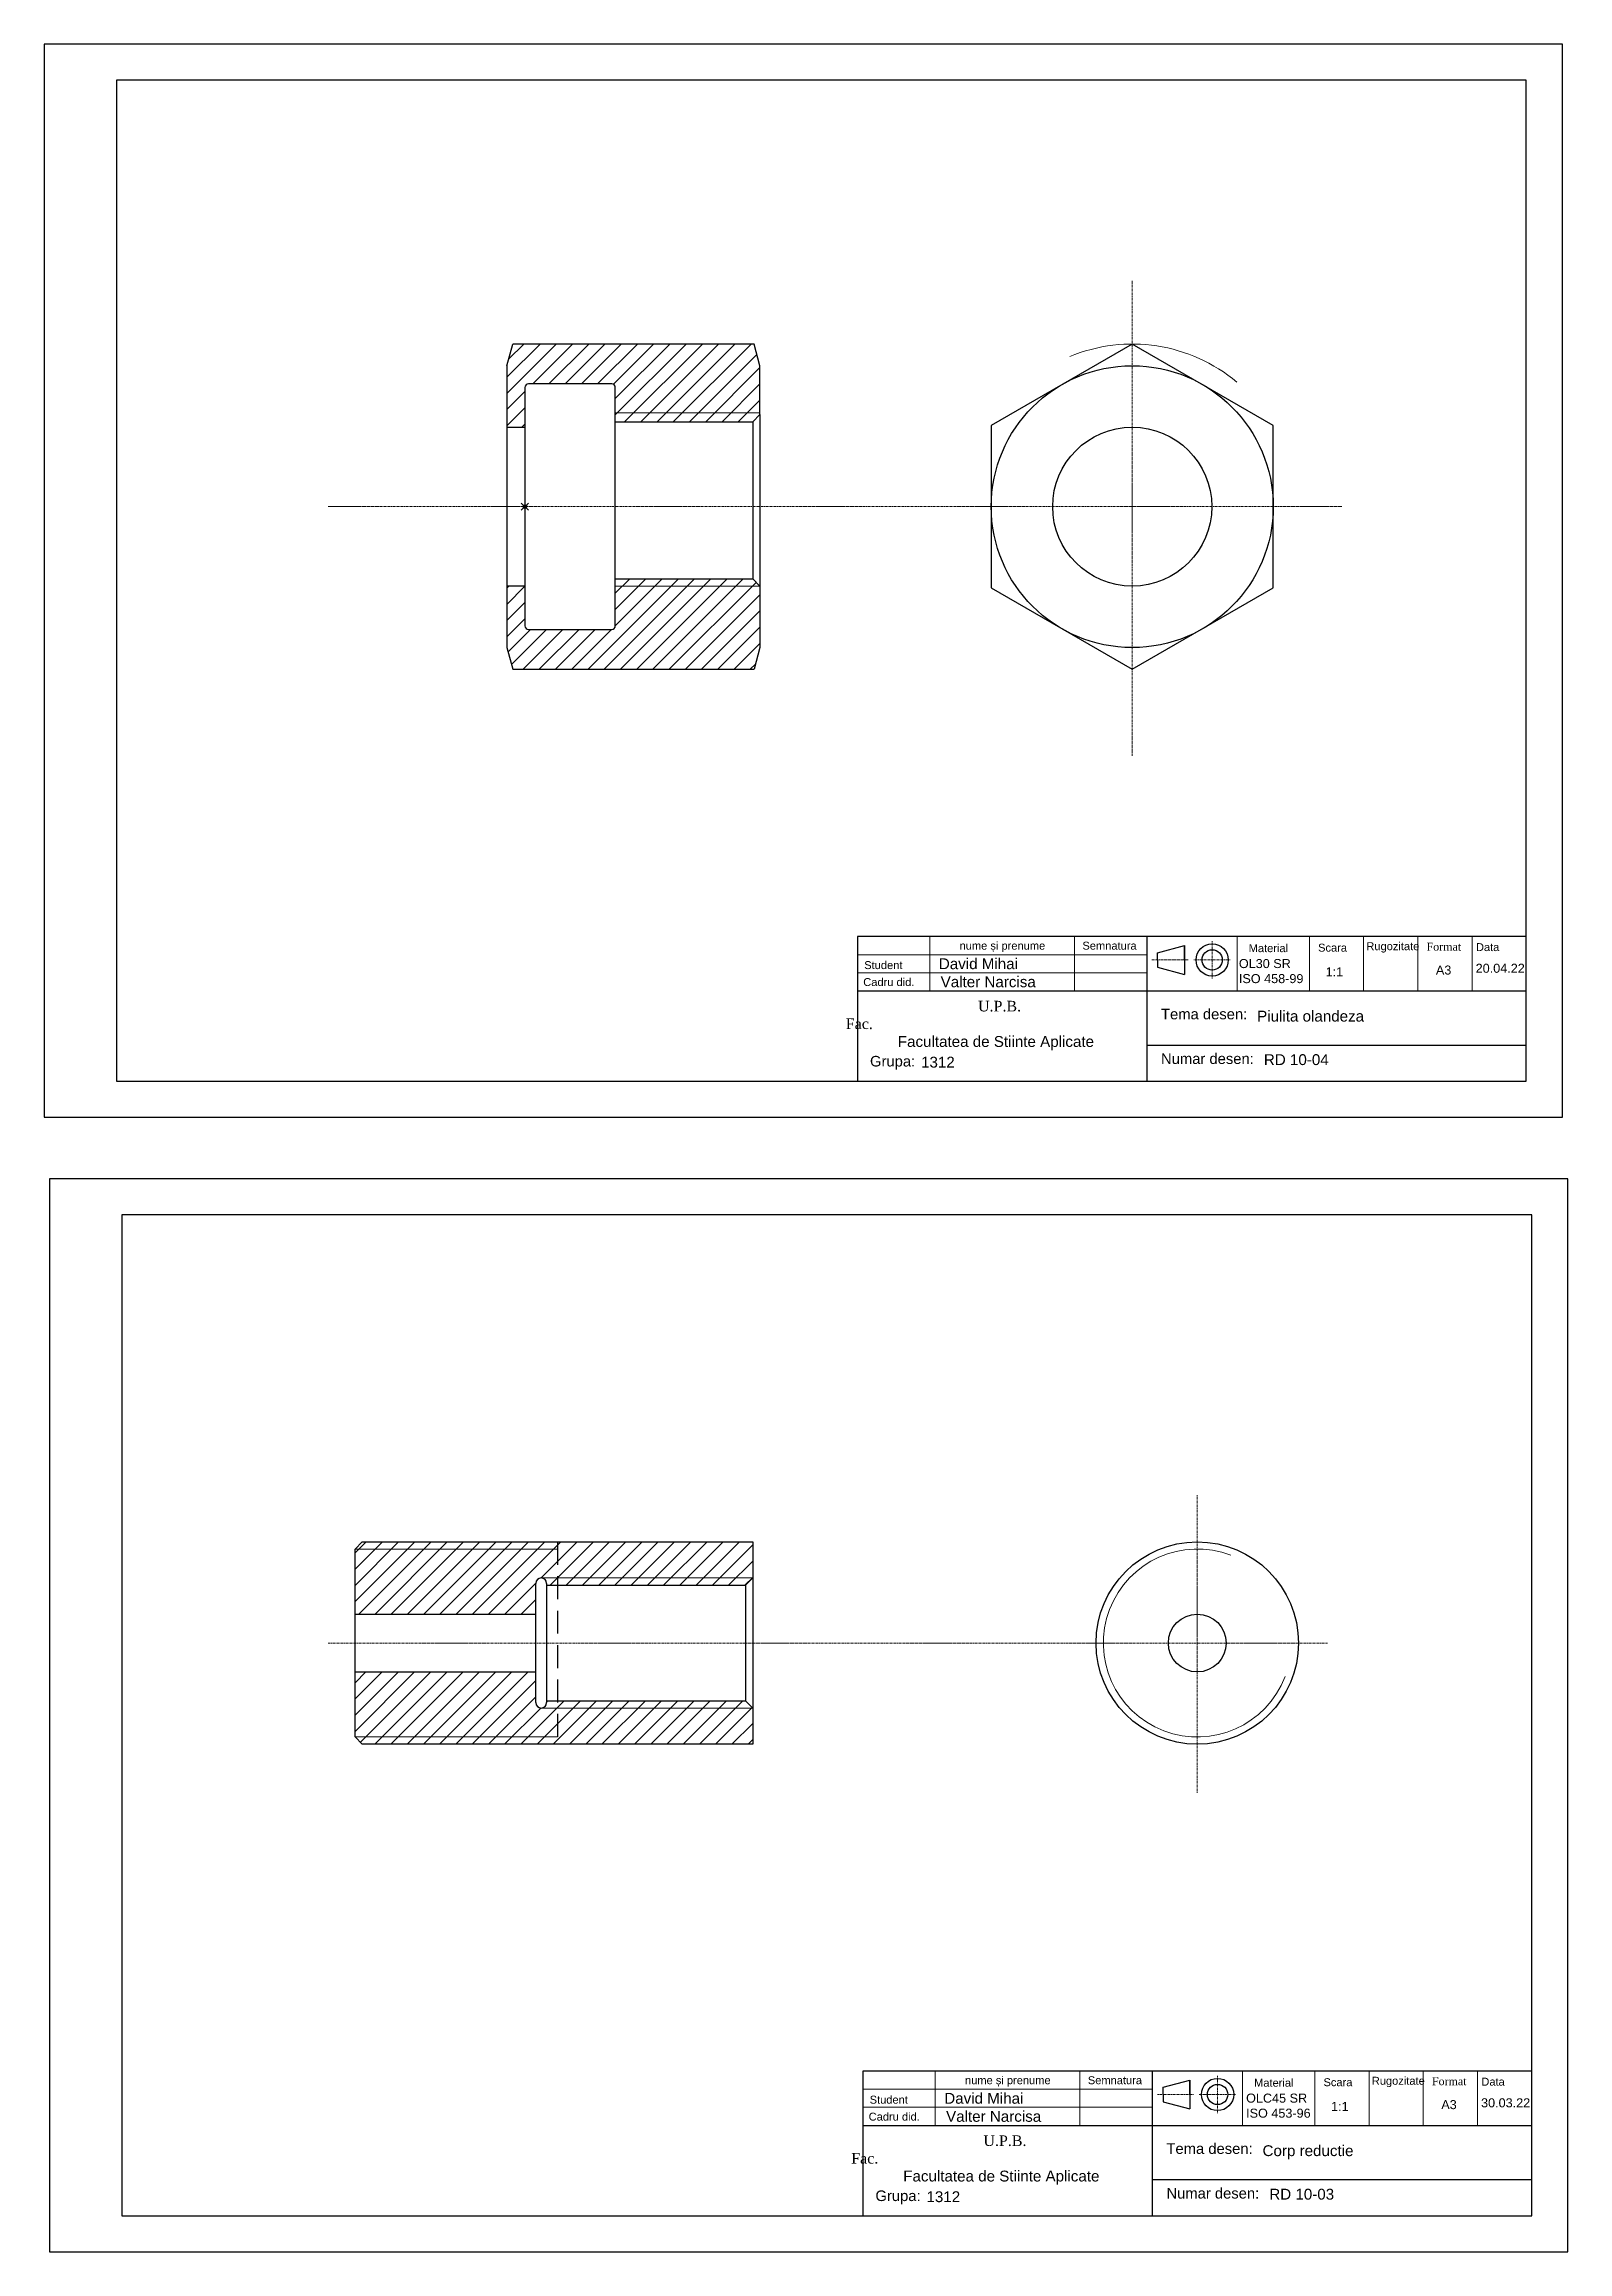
# Model space of a CAD drawing. Header units: millimetres. Extents: x -532 to 807, y -338 to 474.
# Drawn here: x 385 to 807, y -337 to 274 of the extents above; entities that cross this region are included whole.
import ezdxf

# ---------------------------------------------------------------- set-up
doc = ezdxf.new("R2010")
doc.units = ezdxf.units.MM
doc.header["$LTSCALE"] = 0.5
doc.header["$PDMODE"] = 35
doc.header["$PDSIZE"] = -3
doc.linetypes.add('DASHDOT', pattern=[1, 0.5, -0.25, 0, -0.25])
doc.linetypes.add('DASHED', pattern=[19.05, 12.7, -6.35])
for name, color, linetype, lineweight in [('ASCUNSE', 255, 'DASHED', 30), ('AXE', 140, 'DASHDOT', 15), ('Groase', 255, 'Continuous', 30), ('Hasura', 255, 'Continuous', 15), ('Layer1', 7, 'DASHDOT', 0), ('linie GROASA', 7, 'Continuous', 30), ('linie SUBT', 7, 'Continuous', 0), ('Ruptura', 255, 'Continuous', 15), ('TEXT', 255, 'Continuous', 15)]:
    doc.layers.add(name, color=color, linetype=linetype, lineweight=lineweight)
doc.layers.add('chenar', color=7, linetype='Continuous')
doc.styles.get("Standard").update_dxf_attribs({"font": 'arial.ttf'})

msp = doc.modelspace()

# ---------------------------------------------------------------- texts
at = {"layer": 'linie GROASA'}
for s, height, p in [('nume și prenume', 2.1946, (638.54, 23)), ('Semnatura', 2.195, (672.52, 23)), ('Material', 2.195, (718.51, 22.31)), ('Scara', 2.195, (737.71, 22.45)), ('Rugozitate', 2.195, (751.07, 22.85)), ('Data', 2.195, (781.38, 22.6)), ('Student', 2.195, (612.16, 17.62)), ('Cadru did.', 2.195, (611.89, 12.93)), ('Tema desen:', 2.9261, (694.26, 3.71)), ('Numar desen:', 2.9261, (694.26, -8.64)), ('Grupa:', 2.926, (613.76, -9.34)), ('nume și prenume', 2.1946, (640.04, -291)), ('Semnatura', 2.195, (674.02, -291)), ('Material', 2.195, (720.01, -291.69)), ('Scara', 2.195, (739.21, -291.55)), ('Rugozitate', 2.195, (752.57, -291.15)), ('Data', 2.195, (782.88, -291.4)), ('Cadru did.', 2.195, (613.39, -301.07)), ('Student', 2.195, (613.66, -296.38)), ('Tema desen:', 2.9261, (695.76, -310.29)), ('Grupa:', 2.926, (615.26, -323.34)), ('Numar desen:', 2.9261, (695.76, -322.64))]:
    msp.add_text(s, height=height, dxfattribs=at).set_placement(p)
for s, width, heights, insert, char_height, attachment_point in [('{\\fTimes New Roman Baltic|b0|i0|c238|p18;F\\fTimes New Roman Baltic|b0|i0|c186|p18;ormat}', 9.3916, [0], (767.71, 24.92), 2.1946, 1), ('{\\fTimes New Roman Baltic|b0|i0|c186|p18;U.P.B.\\P\\pxqj;\\fTimes New Roman Baltic|b0|i0|c238|p18;Fac. \\fTimes New Roman Baltic|b0|i0|c186|p18; }', 85.0556, [24.01], (649.59, 4.9), 2.9261, 5), ('{\\fTimes New Roman Baltic|b0|i0|c238|p18;F\\fTimes New Roman Baltic|b0|i0|c186|p18;ormat}', 9.3916, [0], (769.21, -289.08), 2.1946, 1), ('{\\fTimes New Roman Baltic|b0|i0|c186|p18;U.P.B.\\P\\pxqj;\\fTimes New Roman Baltic|b0|i0|c238|p18;Fac. \\fTimes New Roman Baltic|b0|i0|c186|p18; }', 85.0556, [24.01], (651.09, -309.1), 2.9261, 5)]:
    msp.add_mtext_dynamic_manual_height_columns(s, width=width, gutter_width=25, heights=heights, dxfattribs=dict(at, insert=insert, char_height=char_height, attachment_point=attachment_point))
at = {"layer": 'TEXT'}
for s, p in [('David Mihai', (632.8, 17.6)), ('Valter Narcisa', (633.3, 12.6)), ('Piulita olandeza', (720.85, 3.1)), ('Facultatea de Stiinte Aplicate', (621.45, -3.92)), ('RD 10-04', (722.72, -8.94)), ('1312', (627.88, -9.64)), ('David Mihai', (634.3, -296.4)), ('Valter Narcisa', (634.8, -301.4)), ('Corp reductie', (722.35, -310.9)), ('Facultatea de Stiinte Aplicate', (622.95, -317.92)), ('1312', (629.38, -323.64)), ('RD 10-03', (724.22, -322.94))]:
    msp.add_text(s, height=3, rotation=360, dxfattribs=at).set_placement(p)
for s, p in [('A3', (770.3, 16.1)), ('20.04.22', (781.3, 16.6)), ('1:1', (739.8, 15.6)), ('1:1', (741.3, -298.4)), ('A3', (771.8, -297.9)), ('30.03.22', (782.8, -297.4))]:
    msp.add_text(s, height=2.5, dxfattribs=at).set_placement(p)
at = {"layer": 'TEXT', "char_height": 2.5, "attachment_point": 1}
for s, insert in [('OL30 SR\\PISO 458-99', (715.8, 20.4)), ('OLC45 SR\\PISO 453-96', (717.8, -293.6))]:
    msp.add_mtext_dynamic_manual_height_columns(s, width=18.1175, gutter_width=12.5, heights=[7.12], dxfattribs=dict(at, insert=insert))

# ---------------------------------------------------------------- hatches: boundary and pattern name
at = {"layer": 'Hasura'}
h = msp.add_hatch(dxfattribs=at)
h.set_pattern_fill('ANSI31', color=256)
h.set_pattern_definition([(45, (-531.699, -32.897), (-2.245064, 2.245064), [])])
h.paths.add_polyline_path([(583.3, 171.1), (583.3, 171.6), (543.3, 171.6), (543.3, 169.1), (581.3, 169.1)], flags=17)
h.paths.add_polyline_path([(581.3, 125.6), (543.3, 125.6), (543.3, 123.6), (583.3, 123.6)])
h.paths.add_polyline_path([(583.3, 184.57), (581.69, 190.6), (514.92, 190.6), (513.3, 184.57), (513.3, 167.6), (518.3, 167.6), (518.3, 179.6), (543.3, 179.6), (543.3, 171.6), (583.3, 171.6)])
h.paths.add_polyline_path([(581.69, 100.6), (583.3, 106.63), (583.3, 123.6), (543.3, 123.6), (543.3, 111.6), (518.3, 111.6), (518.3, 123.6), (513.3, 123.6), (513.3, 106.63), (514.92, 100.6)])
h = msp.add_hatch(dxfattribs=at)
h.set_pattern_fill('ANSI31', color=256)
h.set_pattern_definition([(45, (-54.699, -23.397), (-2.245064, 2.245064), [])])
h.paths.add_polyline_path([(527.3, -142.9), (471.3, -142.9), (471.3, -160.9), (521.3, -160.9), (521.3, -152.4, -0.414214), (522.8, -150.9), (527.3, -150.9)])
h.paths.add_polyline_path([(521.3, -185.4), (521.3, -176.9), (471.3, -176.9), (471.3, -194.9), (527.3, -194.9), (527.3, -186.9), (522.8, -186.9, -0.414214)])
h.paths.add_polyline_path([(527.3, -194.9), (471.3, -194.9), (473.3, -196.9), (527.3, -196.9)])
h.paths.add_polyline_path([(581.3, -186.9), (527.3, -186.9), (527.3, -196.9), (581.3, -196.9)])
h.paths.add_polyline_path([(579.3, -184.9), (527.3, -184.9), (527.3, -186.9), (581.3, -186.9)])
h.paths.add_polyline_path([(527.3, -184.9), (524.3, -184.9), (524.3, -185.4, -0.414214), (522.8, -186.9), (527.3, -186.9)], flags=17)
h.paths.add_polyline_path([(527.3, -140.9), (473.3, -140.9), (471.3, -142.9), (527.3, -142.9)])
h.paths.add_polyline_path([(581.3, -140.9), (527.3, -140.9), (527.3, -150.9), (581.3, -150.9)])
h.paths.add_polyline_path([(581.3, -150.9), (527.3, -150.9), (527.3, -152.9), (579.3, -152.9)])
h.paths.add_polyline_path([(527.3, -150.9), (522.8, -150.9, -0.414214), (524.3, -152.4), (524.3, -152.9), (527.3, -152.9)], flags=17)

# ---------------------------------------------------------------- linework, layer by layer
at = {"layer": 'ASCUNSE'}
msp.add_line((527.3, -140.9), (527.3, -196.9), dxfattribs=at)
at = {"layer": 'AXE'}
for p, q in [((686.3, 208.1), (686.3, 76.6)), ((744.3, 145.6), (463.8, 145.6)), ((704.3, -210.4), (704.3, -127.9)), ((740.3, -168.9), (463.8, -168.9))]:
    msp.add_line(p, q, dxfattribs=at)
at = {"layer": 'chenar'}
for p, q in [((805.3, 273.6), (385.3, 273.6)), ((385.3, 273.6), (385.3, -23.4)), ((795.3, 273.6), (405.3, 273.6)), ((805.3, -23.4), (805.3, 273.6)), ((385.3, 263.6), (385.3, -13.4)), ((795.3, 263.6), (405.3, 263.6)), ((405.3, 263.6), (405.3, -13.4)), ((795.3, -13.4), (795.3, 263.6)), ((805.3, -13.4), (805.3, 263.6)), ((405.3, -13.4), (795.3, -13.4)), ((385.3, -23.4), (805.3, -23.4)), ((405.3, -23.4), (795.3, -23.4)), ((806.8, -40.4), (386.8, -40.4)), ((386.8, -40.4), (386.8, -337.4)), ((796.8, -40.4), (406.8, -40.4)), ((806.8, -337.4), (806.8, -40.4)), ((386.8, -50.4), (386.8, -327.4)), ((796.8, -50.4), (406.8, -50.4)), ((406.8, -50.4), (406.8, -327.4)), ((796.8, -327.4), (796.8, -50.4)), ((806.8, -327.4), (806.8, -50.4)), ((406.8, -327.4), (796.8, -327.4)), ((386.8, -337.4), (806.8, -337.4)), ((406.8, -337.4), (796.8, -337.4))]:
    msp.add_line(p, q, dxfattribs=at)
at = {"layer": 'Groase'}
for p, q in [((513.3, 184.57), (514.92, 190.6)), ((581.69, 190.6), (514.92, 190.6)), ((583.3, 184.57), (581.69, 190.6)), ((513.3, 184.57), (513.3, 106.63)), ((583.3, 171.1), (583.3, 184.57)), ((518.3, 178.6), (518.3, 112.6)), ((542.3, 179.6), (519.3, 179.6)), ((543.3, 112.6), (543.3, 178.6)), ((581.3, 169.1), (583.3, 171.1)), ((583.3, 171.1), (583.3, 123.6)), ((513.3, 167.6), (518.3, 167.6)), ((518.3, 167.6), (518.3, 123.6)), ((543.3, 169.1), (581.3, 169.1)), ((581.3, 169.1), (581.3, 125.6)), ((518.3, 123.6), (513.3, 123.6)), ((543.3, 125.6), (581.3, 125.6)), ((581.3, 125.6), (583.3, 123.6)), ((583.3, 123.6), (583.3, 106.63)), ((519.3, 111.6), (542.3, 111.6)), ((513.3, 106.63), (514.92, 100.6)), ((583.3, 106.63), (581.69, 100.6)), ((514.92, 100.6), (581.69, 100.6)), ((473.3, -140.9), (471.3, -142.9)), ((471.3, -194.9), (471.3, -142.9)), ((473.3, -140.9), (581.3, -140.9)), ((581.3, -140.9), (581.3, -196.9)), ((521.3, -160.9), (521.3, -152.4)), ((524.3, -152.4), (524.3, -185.4)), ((581.3, -150.9), (579.3, -152.9)), ((581.3, -150.9), (581.3, -150.9)), ((524.3, -152.9), (579.3, -152.9)), ((579.3, -152.9), (579.3, -184.9)), ((471.3, -160.9), (521.3, -160.9)), ((521.3, -185.4), (521.3, -160.9)), ((471.3, -176.9), (521.3, -176.9)), ((524.3, -184.9), (579.3, -184.9)), ((581.3, -186.9), (579.3, -184.9)), ((581.3, -186.9), (581.3, -186.9)), ((471.3, -194.9), (473.3, -196.9)), ((581.3, -196.9), (473.3, -196.9))]:
    msp.add_line(p, q, dxfattribs=at)
msp.add_lwpolyline([(725.3, 168.1), (686.3, 190.6), (647.3, 168.1), (647.3, 123.1), (686.3, 100.6), (725.3, 123.1)], close=True, dxfattribs=at)
for centre, radius in [((686.3, 145.6), 39), ((686.3, 145.6), 22), ((704.3, -168.9), 28), ((704.3, -168.9), 8)]:
    msp.add_circle(centre, radius, dxfattribs=at)
for centre, radius, start, end in [((519.3, 178.6), 1, 90, 180), ((542.3, 178.6), 1, 360, 90), ((519.3, 112.6), 1, 180, 270), ((542.3, 112.6), 1, 270, 360), ((522.8, -152.4), 1.5, 0, 180), ((522.8, -185.4), 1.5, 180, 0)]:
    msp.add_arc(centre, radius, start, end, dxfattribs=at)
msp.add_point((518.3, 145.6), dxfattribs=at)
at = {"layer": 'Layer1'}
for p, q in [((708.41, 25.3), (708.41, 15)), ((701.78, 20.15), (691.66, 20.15)), ((703.31, 20.15), (713.39, 20.15)), ((709.91, -288.7), (709.91, -299)), ((703.28, -293.85), (693.16, -293.85)), ((704.81, -293.85), (714.89, -293.85))]:
    msp.add_line(p, q, dxfattribs=at)
at = {"layer": 'linie GROASA'}
for p, q in [((690.3, 26.6), (690.3, -13.4)), ((693.33, 22.15), (700.76, 24.15)), ((693.33, 20.15), (693.33, 22.15)), ((693.33, 20.15), (693.33, 18.15)), ((700.76, 20.15), (700.76, 24.15)), ((700.76, 24.15), (700.76, 16.15)), ((693.33, 18.15), (700.76, 16.15)), ((610.3, 11.6), (795.3, 11.6)), ((690.3, -3.4), (795.3, -3.4)), ((691.8, -287.4), (691.8, -327.4)), ((694.83, -291.85), (702.26, -289.85)), ((694.83, -293.85), (694.83, -291.85)), ((702.26, -293.85), (702.26, -289.85)), ((702.26, -289.85), (702.26, -297.85)), ((694.83, -293.85), (694.83, -295.85)), ((694.83, -295.85), (702.26, -297.85)), ((611.8, -302.4), (796.8, -302.4)), ((691.8, -317.4), (796.8, -317.4))]:
    msp.add_line(p, q, dxfattribs=at)
for points in [[(610.3, -13.4), (795.3, -13.4), (795.3, 26.6), (610.3, 26.6)], [(611.8, -327.4), (796.8, -327.4), (796.8, -287.4), (611.8, -287.4)]]:
    msp.add_lwpolyline(points, close=True, dxfattribs=at)
for centre, radius in [((708.41, 20.15), 4.46), ((708.41, 20.15), 2.81), ((709.91, -293.85), 4.46), ((709.91, -293.85), 2.81)]:
    msp.add_circle(centre, radius, dxfattribs=at)
at = {"layer": 'linie SUBT'}
for p, q in [((630.3, 26.6), (630.3, 11.6)), ((670.3, 26.6), (670.3, 11.6)), ((715.3, 26.6), (715.3, 11.6)), ((735.3, 26.6), (735.3, 11.6)), ((750.3, 26.6), (750.3, 11.6)), ((765.3, 26.6), (765.3, 11.6)), ((780.3, 26.6), (780.3, 11.6)), ((610.3, 21.6), (690.3, 21.6)), ((610.3, 16.6), (690.3, 16.6)), ((611.8, -292.4), (691.8, -292.4)), ((631.8, -287.4), (631.8, -302.4)), ((671.8, -287.4), (671.8, -302.4)), ((716.8, -287.4), (716.8, -302.4)), ((736.8, -287.4), (736.8, -302.4)), ((751.8, -287.4), (751.8, -302.4)), ((766.8, -287.4), (766.8, -302.4)), ((781.8, -287.4), (781.8, -302.4)), ((611.8, -297.4), (691.8, -297.4))]:
    msp.add_line(p, q, dxfattribs=at)
at = {"layer": 'Ruptura'}
for p, q in [((543.3, 171.6), (583.3, 171.6)), ((543.3, 123.6), (583.3, 123.6)), ((471.3, -142.9), (527.3, -142.9)), ((522.8, -150.9), (581.3, -150.9)), ((522.8, -186.9), (581.3, -186.9)), ((471.3, -194.9), (527.3, -194.9))]:
    msp.add_line(p, q, dxfattribs=at)
for centre, radius, start, end in [((686.3, 145.6), 45, 49.95027, 112.61986), ((704.3, -168.9), 26, 69.0755, 339.0755)]:
    msp.add_arc(centre, radius, start, end, dxfattribs=at)

msp.set_redraw_order([(e.dxf.handle, doc.entitydb.next_handle()) for e in msp.query("TEXT MTEXT ATTDEF DIMENSION ARC_DIMENSION")])  # texts and dimensions are drawn at this point

doc.saveas('drawing.dxf')
